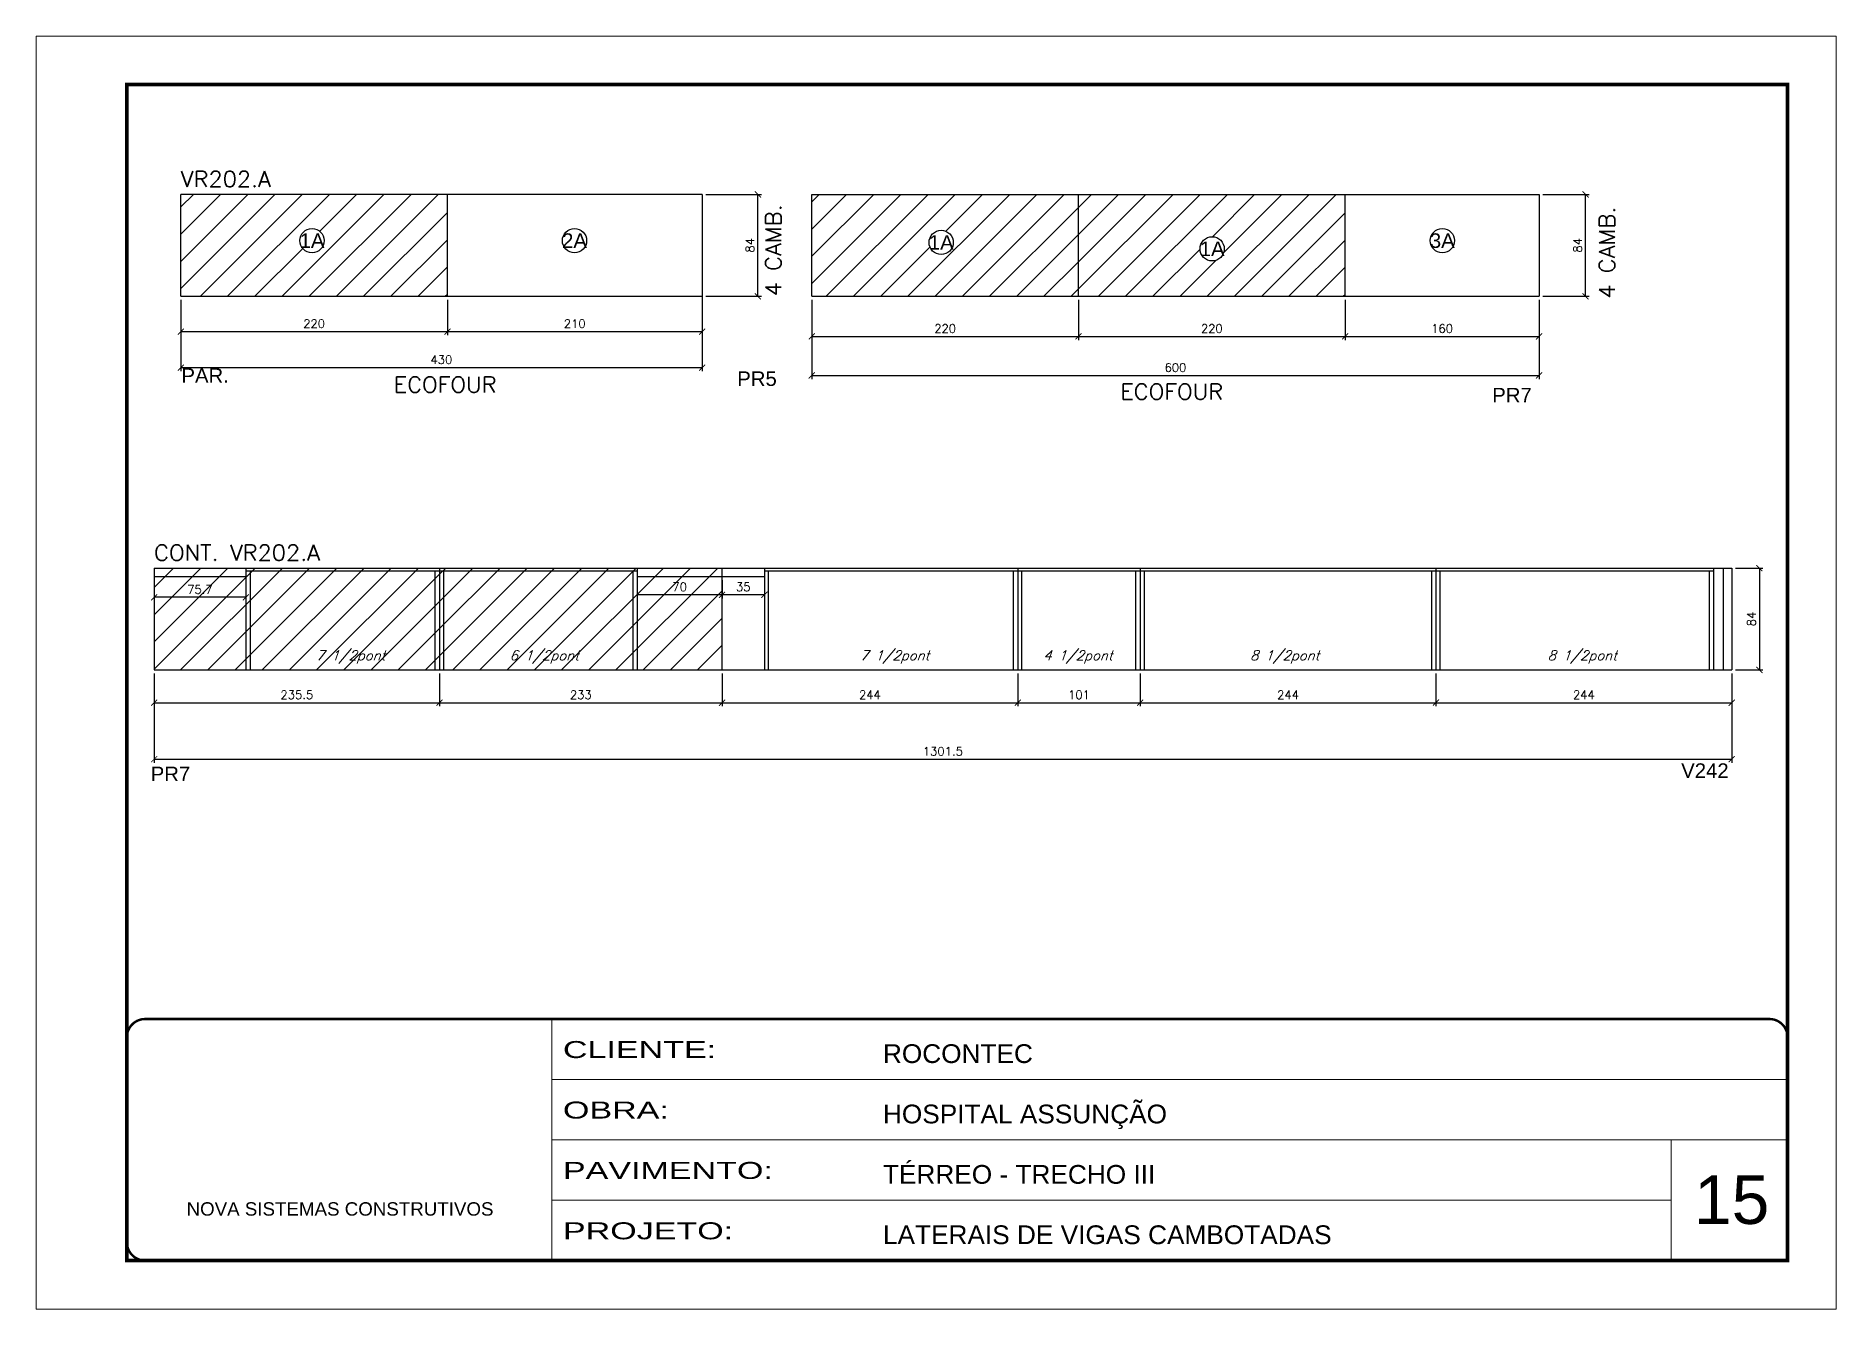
# Model space of a CAD drawing. Extents: x 2582 to 128055, y -26396 to 2611.
# Drawn here: x 5765 to 7250, y -2276 to -1226 of the extents above; entities that cross this region are included whole.
import ezdxf
from ezdxf.enums import TextEntityAlignment as Align

# ---------------------------------------------------------------- set-up
doc = ezdxf.new("R2010")
doc.units = 0
doc.header["$PDMODE"] = 35
doc.linetypes.add('CONTINUO', pattern=[0])
doc.linetypes.add('DASHED', pattern=[0.75, 0.5, -0.25])
for name, color, linetype in [('5', 5, 'Continuous'), ('COTA', 241, 'Continuous'), ('Painéis', 200, 'Continuous'), ('Romaneio', 10, 'Continuous'), ('SARR_2.2x7', 40, 'Continuous'), ('SARR_3.5x7', 81, 'Continuous'), ('texto', 7, 'Continuous')]:
    doc.layers.add(name, color=color, linetype=linetype)
for name, color, linetype, lineweight in [('CARIMBO', 255, 'Continuous', 9), ('Folhas', 255, 'Continuous', 9), ('Hachura', 251, 'Continuous', 9), ('SARRAFO DE PRESSAO', 251, 'DASHED', 9), ('Texto Seção', 7, 'Continuous', 15)]:
    doc.layers.add(name, color=color, linetype=linetype, lineweight=lineweight)
doc.styles.add('ARIAL', font='arial.ttf')
doc.styles.add('REGUA-120', font='ROMANS.shx', dxfattribs={"height": 15})
doc.styles.add('Romans', font='romans.shx')
doc.styles.get("Standard").update_dxf_attribs({"font": 'arial.ttf'})
doc.styles.add('Tecnologia', font='')
doc.styles.get('Tecnologia').set_extended_font_data('Forgotten Futurist')
doc.dimstyles.new('Cota Paínel', dxfattribs={"dimtxt": 7, "dimasz": 5, "dimexe": 3, "dimexo": 3, "dimgap": 3, "dimtad": 1, "dimdec": 1, "dimzin": 12, "dimdsep": 46, "dimtxsty": 'Romans', "dimblk": 'ARCHTICK', "dimcen": 0, "dimclrd": 4, "dimclre": 4, "dimclrt": 1, "dimadec": 1, "dimazin": 3, "dimtfac": 1, "dimtdec": 1, "dimtmove": 0, "dimatfit": 3, "dimldrblk": 'OBLIQUE', "dimfxl": 1, "dimtolj": 1, "dimtzin": 12, "dimarcsym": 0})

msp = doc.modelspace()

# ---------------------------------------------------------------- texts
at = {"layer": '5', "linetype": 'Continuous'}
for s, p in [('PAR.', (5885.12, -1511.91)), ('PR5', (6343.68, -1514.55)), ('PR7', (6966.54, -1528.11)), ('V242', (7122.41, -1837.85)), ('PR7', (5859.76, -1840.53))]:
    msp.add_text(s, height=12, rotation=359.99996, dxfattribs=at).set_placement(p)
at = {"layer": 'CARIMBO', "style": 'ARIAL'}
msp.add_text('15', height=40, dxfattribs=at).set_placement((7132.99, -2205.76))
at = {"layer": 'Romaneio', "color": 255, "linetype": 'ByBlock', "style": 'ARIAL'}
for s, p in [('1A', (5992.86, -1394.69)), ('2A', (6209.4, -1394.69)), ('1A', (6511.93, -1396.18)), ('1A', (6735.47, -1401.45)), ('3A', (6925.32, -1394.69))]:
    msp.add_text(s, height=12, dxfattribs=at).set_placement(p, align=Align.MIDDLE_CENTER)
at = {"layer": 'texto', "color": 2, "char_height": 8, "attachment_point": 5, "style": 'Romans'}
for s, insert, width in [('{\\Q19;\\C256;7 1/2pont}', (6024.77, -1738.1), 63.9191), ('{\\Q19;\\C256;6 1/2pont}', (6184.44, -1738.1), 63.9191), ('{\\Q19;\\C256;7 1/2pont}', (6473.56, -1738.1), 63.9191), ('{\\Q19;\\C256;4 1/2pont}', (6624.76, -1738.1), 84.9191), ('{\\Q19;\\C256;8 1/2pont}', (6795.35, -1738.1), 63.9191), ('{\\Q19;\\C256;8 1/2pont}', (7040.82, -1738.1), 63.9191)]:
    msp.add_mtext(s, dxfattribs=dict(at, insert=insert, width=width))
at = {"layer": 'Texto Seção', "style": 'REGUA-120', "width": 1.05}
for s, p in [('VR202.A', (5884.62, -1350.42)), ('ECOFOUR', (6060.27, -1519.91)), ('ECOFOUR', (6659.72, -1525.74)), ('CONT. VR202.A', (5862.58, -1658.61))]:
    msp.add_text(s, height=13, dxfattribs=at).set_placement(p)
for p in [(6380, -1440.71), (7067.68, -1442.62)]:
    msp.add_text('4 CAMB.', height=13, rotation=90, dxfattribs=at).set_placement(p)

# ---------------------------------------------------------------- blocks, each defined once
blk = doc.blocks.new('9999999999')
at = {"color": 30, "linetype": 'CONTINUO'}
for p, q in [((98564.6, 34230.2), (98564.6, 34429.4)), ((98564.6, 34379.6), (99584, 34379.6)), ((98564.6, 34329.8), (99488, 34329.8)), ((99584, 34329.8), (99488, 34329.8)), ((99488, 34329.8), (99488, 34230.2)), ((98564.6, 34280), (99488, 34280))]:
    blk.add_line(p, q, dxfattribs=at)
at = {"color": 30, "linetype": 'CONTINUO', "const_width": 2}
blk.add_lwpolyline([(99584, 34230.2), (99584, 34414.4, 0.414214), (99569, 34429.4), (98229, 34429.4, 0.414214), (98214, 34414.4), (98214, 34245.2, 0.414214), (98229, 34230.2), (99584, 34230.2)], format="xyb", dxfattribs=at)
at = {"layer": 'Folhas'}
blk.add_lwpolyline([(98139, 34190.2), (99624, 34190.2), (99624, 35240.2), (98139, 35240.2)], close=True, dxfattribs=at)
at = {"layer": 'Folhas', "color": 30, "const_width": 3}
blk.add_lwpolyline([(98214, 34230.2), (99584, 34230.2), (99584, 35200.2), (98214, 35200.2)], close=True, dxfattribs=at)
at = {"color": 7, "linetype": 'Continuous', "ltscale": 5, "style": 'ARIAL'}
for s, height, p in [('ROCONTEC', 15.48, (98837.7, 34393.1)), ('HOSPITAL ASSUNÇÃO', 15.483, (98837.7, 34343.3)), ('TÉRREO - TRECHO III', 15.483, (98837.7, 34293.5)), ('NOVA SISTEMAS CONSTRUTIVOS', 11.059, (98263.2, 34267.2)), ('LATERAIS DE VIGAS CAMBOTADAS', 15.483, (98837.7, 34243.7))]:
    blk.add_text(s, height=height, dxfattribs=at).set_placement(p)
at = {"layer": 'Folhas', "color": 7, "style": 'Tecnologia', "width": 1.5}
for s, p in [('CLIENTE:', (98573.7, 34397.2)), ('OBRA:', (98573.7, 34347.3)), ('PAVIMENTO:', (98573.7, 34297.5)), ('PROJETO:', (98573.7, 34247.7))]:
    blk.add_text(s, height=14, dxfattribs=at).set_placement(p)
blk = doc.blocks.new('_ArchTick')
at = {"color": 0, "linetype": 'ByBlock', "const_width": 0.15}
blk.add_lwpolyline([(-0.5, -0.5), (0.5, 0.5)], dxfattribs=at)
blk = doc.blocks.new('*D146')
at = {"layer": 'COTA', "color": 4, "lineweight": -2, "transparency": 16777216}
for p, q in [((6314.7, -1359.6), (6314.7, -1502.4)), ((5884.6, -1443.6), (5884.6, -1502.4)), ((5884.6, -1499.4), (6314.7, -1499.4))]:
    blk.add_line(p, q, dxfattribs=at)
at = {"layer": 'Defpoints', "color": 0, "transparency": 16777216}
for p in [(6314.7, -1356.6), (5884.6, -1440.6), (6314.7, -1499.4)]:
    blk.add_point(p, dxfattribs=at)
at = {"layer": 'COTA', "color": 4, "lineweight": -2, "transparency": 16777216, "xscale": 5, "yscale": 5, "zscale": 5, "rotation": 180}
blk.add_blockref('_ArchTick', (5884.6, -1499.4), dxfattribs=at)
at = {"layer": 'COTA', "color": 4, "lineweight": -2, "transparency": 16777216, "xscale": 5, "yscale": 5, "zscale": 5}
blk.add_blockref('_ArchTick', (6314.7, -1499.4), dxfattribs=at)
at = {"layer": 'COTA', "color": 1, "transparency": 16777216, "insert": (6099.6, -1492.9), "char_height": 7, "attachment_point": 5, "style": 'Romans'}
blk.add_mtext('\\A1;430', dxfattribs=at)
blk = doc.blocks.new('_Oblique')
at = {"color": 0, "linetype": 'ByBlock', "lineweight": -2}
blk.add_line((-0.5, -0.5), (0.5, 0.5), dxfattribs=at)
blk = doc.blocks.new('*D147')
at = {"layer": 'COTA', "color": 4, "lineweight": -2, "transparency": 16777216}
for p, q in [((7008.2, -1356.6), (7046.5, -1356.6)), ((7043.5, -1440.6), (7043.5, -1356.6)), ((7008.2, -1440.6), (7046.5, -1440.6))]:
    blk.add_line(p, q, dxfattribs=at)
at = {"layer": 'Defpoints', "color": 0, "transparency": 16777216}
for p in [(7005.2, -1356.6), (7043.5, -1356.6), (7005.2, -1440.6)]:
    blk.add_point(p, dxfattribs=at)
at = {"layer": 'COTA', "color": 4, "lineweight": -2, "transparency": 16777216, "xscale": 5, "yscale": 5, "zscale": 5}
for p, rotation in [((7043.5, -1356.6), 90), ((7043.5, -1440.6), 270)]:
    blk.add_blockref('_ArchTick', p, dxfattribs=dict(at, rotation=rotation))
at = {"layer": 'COTA', "color": 1, "transparency": 16777216, "insert": (7037, -1398.6), "char_height": 7, "attachment_point": 5, "rotation": 90, "style": 'Romans'}
blk.add_mtext('\\A1;84', dxfattribs=at)
blk = doc.blocks.new('*D148')
at = {"layer": 'COTA', "color": 4, "lineweight": -2, "transparency": 16777216}
for p, q in [((6405.2, -1443.6), (6405.2, -1476.7)), ((6625.2, -1443.6), (6625.2, -1476.7)), ((6405.2, -1473.7), (6625.2, -1473.7))]:
    blk.add_line(p, q, dxfattribs=at)
at = {"layer": 'Defpoints', "color": 0, "transparency": 16777216}
for p in [(6405.2, -1440.6), (6625.2, -1440.6), (6625.2, -1473.7)]:
    blk.add_point(p, dxfattribs=at)
at = {"layer": 'COTA', "color": 4, "lineweight": -2, "transparency": 16777216, "xscale": 5, "yscale": 5, "zscale": 5, "rotation": 180}
blk.add_blockref('_ArchTick', (6405.2, -1473.7), dxfattribs=at)
at = {"layer": 'COTA', "color": 4, "lineweight": -2, "transparency": 16777216, "xscale": 5, "yscale": 5, "zscale": 5}
blk.add_blockref('_ArchTick', (6625.2, -1473.7), dxfattribs=at)
at = {"layer": 'COTA', "color": 1, "transparency": 16777216, "insert": (6515.2, -1467.2), "char_height": 7, "attachment_point": 5, "style": 'Romans'}
blk.add_mtext('\\A1;220', dxfattribs=at)
blk = doc.blocks.new('*D149')
at = {"layer": 'COTA', "color": 4, "lineweight": -2, "transparency": 16777216}
for p, q in [((6845.2, -1443.6), (6845.2, -1476.7)), ((7005.2, -1443.6), (7005.2, -1476.7)), ((6845.2, -1473.7), (7005.2, -1473.7))]:
    blk.add_line(p, q, dxfattribs=at)
at = {"layer": 'Defpoints', "color": 0, "transparency": 16777216}
for p in [(6845.2, -1440.6), (7005.2, -1440.6), (7005.2, -1473.7)]:
    blk.add_point(p, dxfattribs=at)
at = {"layer": 'COTA', "color": 4, "lineweight": -2, "transparency": 16777216, "xscale": 5, "yscale": 5, "zscale": 5, "rotation": 180}
blk.add_blockref('_ArchTick', (6845.2, -1473.7), dxfattribs=at)
at = {"layer": 'COTA', "color": 4, "lineweight": -2, "transparency": 16777216, "xscale": 5, "yscale": 5, "zscale": 5}
blk.add_blockref('_ArchTick', (7005.2, -1473.7), dxfattribs=at)
at = {"layer": 'COTA', "color": 1, "transparency": 16777216, "insert": (6925.2, -1467.2), "char_height": 7, "attachment_point": 5, "style": 'Romans'}
blk.add_mtext('\\A1;160', dxfattribs=at)
blk = doc.blocks.new('*D150')
at = {"layer": 'COTA', "color": 4, "lineweight": -2, "transparency": 16777216}
for p, q in [((6625.2, -1443.6), (6625.2, -1476.7)), ((6845.2, -1443.6), (6845.2, -1476.7)), ((6625.2, -1473.7), (6845.2, -1473.7))]:
    blk.add_line(p, q, dxfattribs=at)
at = {"layer": 'Defpoints', "color": 0, "transparency": 16777216}
for p in [(6625.2, -1440.6), (6845.2, -1440.6), (6845.2, -1473.7)]:
    blk.add_point(p, dxfattribs=at)
at = {"layer": 'COTA', "color": 4, "lineweight": -2, "transparency": 16777216, "xscale": 5, "yscale": 5, "zscale": 5, "rotation": 180}
blk.add_blockref('_ArchTick', (6625.2, -1473.7), dxfattribs=at)
at = {"layer": 'COTA', "color": 4, "lineweight": -2, "transparency": 16777216, "xscale": 5, "yscale": 5, "zscale": 5}
blk.add_blockref('_ArchTick', (6845.2, -1473.7), dxfattribs=at)
at = {"layer": 'COTA', "color": 1, "transparency": 16777216, "insert": (6735.2, -1467.2), "char_height": 7, "attachment_point": 5, "style": 'Romans'}
blk.add_mtext('\\A1;220', dxfattribs=at)
blk = doc.blocks.new('*D151')
at = {"layer": 'COTA', "color": 4, "lineweight": -2, "transparency": 16777216}
for p, q in [((6405.2, -1443.6), (6405.2, -1508.9)), ((7005.2, -1443.6), (7005.2, -1508.9)), ((6405.2, -1505.9), (7005.2, -1505.9))]:
    blk.add_line(p, q, dxfattribs=at)
at = {"layer": 'Defpoints', "color": 0, "transparency": 16777216}
for p in [(6405.2, -1440.6), (7005.2, -1440.6), (7005.2, -1505.9)]:
    blk.add_point(p, dxfattribs=at)
at = {"layer": 'COTA', "color": 4, "lineweight": -2, "transparency": 16777216, "xscale": 5, "yscale": 5, "zscale": 5, "rotation": 180}
blk.add_blockref('_ArchTick', (6405.2, -1505.9), dxfattribs=at)
at = {"layer": 'COTA', "color": 4, "lineweight": -2, "transparency": 16777216, "xscale": 5, "yscale": 5, "zscale": 5}
blk.add_blockref('_ArchTick', (7005.2, -1505.9), dxfattribs=at)
at = {"layer": 'COTA', "color": 1, "transparency": 16777216, "insert": (6705.2, -1499.4), "char_height": 7, "attachment_point": 5, "style": 'Romans'}
blk.add_mtext('\\A1;600', dxfattribs=at)
blk = doc.blocks.new('*D152')
at = {"layer": 'COTA', "color": 4, "lineweight": -2, "transparency": 16777216}
for p, q in [((6317.7, -1356.6), (6363.7, -1356.6)), ((6360.7, -1440.6), (6360.7, -1356.6)), ((6317.7, -1440.6), (6363.7, -1440.6))]:
    blk.add_line(p, q, dxfattribs=at)
at = {"layer": 'Defpoints', "color": 0, "transparency": 16777216}
for p in [(6314.7, -1356.6), (6360.7, -1356.6), (6314.7, -1440.6)]:
    blk.add_point(p, dxfattribs=at)
at = {"layer": 'COTA', "color": 4, "lineweight": -2, "transparency": 16777216, "xscale": 5, "yscale": 5, "zscale": 5}
for p, rotation in [((6360.7, -1356.6), 90), ((6360.7, -1440.6), 270)]:
    blk.add_blockref('_ArchTick', p, dxfattribs=dict(at, rotation=rotation))
at = {"layer": 'COTA', "color": 1, "transparency": 16777216, "insert": (6354.2, -1398.6), "char_height": 7, "attachment_point": 5, "rotation": 90, "style": 'Romans'}
blk.add_mtext('\\A1;84', dxfattribs=at)
blk = doc.blocks.new('*D153')
at = {"layer": 'COTA', "color": 4, "lineweight": -2, "transparency": 16777216}
for p, q in [((5884.6, -1443.6), (5884.6, -1472.7)), ((6104.6, -1443.6), (6104.6, -1472.7)), ((5884.6, -1469.7), (6104.6, -1469.7))]:
    blk.add_line(p, q, dxfattribs=at)
at = {"layer": 'Defpoints', "color": 0, "transparency": 16777216}
for p in [(5884.6, -1440.6), (6104.6, -1440.6), (6104.6, -1469.7)]:
    blk.add_point(p, dxfattribs=at)
at = {"layer": 'COTA', "color": 4, "lineweight": -2, "transparency": 16777216, "xscale": 5, "yscale": 5, "zscale": 5, "rotation": 180}
blk.add_blockref('_ArchTick', (5884.6, -1469.7), dxfattribs=at)
at = {"layer": 'COTA', "color": 4, "lineweight": -2, "transparency": 16777216, "xscale": 5, "yscale": 5, "zscale": 5}
blk.add_blockref('_ArchTick', (6104.6, -1469.7), dxfattribs=at)
at = {"layer": 'COTA', "color": 1, "transparency": 16777216, "insert": (5994.6, -1463.2), "char_height": 7, "attachment_point": 5, "style": 'Romans'}
blk.add_mtext('\\A1;220', dxfattribs=at)
blk = doc.blocks.new('*D154')
at = {"layer": 'COTA', "color": 4, "lineweight": -2, "transparency": 16777216}
for p, q in [((6104.6, -1443.6), (6104.6, -1472.7)), ((6314.7, -1443.6), (6314.7, -1472.7)), ((6104.6, -1469.7), (6314.7, -1469.7))]:
    blk.add_line(p, q, dxfattribs=at)
at = {"layer": 'Defpoints', "color": 0, "transparency": 16777216}
for p in [(6104.6, -1440.6), (6314.7, -1440.6), (6314.7, -1469.7)]:
    blk.add_point(p, dxfattribs=at)
at = {"layer": 'COTA', "color": 4, "lineweight": -2, "transparency": 16777216, "xscale": 5, "yscale": 5, "zscale": 5, "rotation": 180}
blk.add_blockref('_ArchTick', (6104.6, -1469.7), dxfattribs=at)
at = {"layer": 'COTA', "color": 4, "lineweight": -2, "transparency": 16777216, "xscale": 5, "yscale": 5, "zscale": 5}
blk.add_blockref('_ArchTick', (6314.7, -1469.7), dxfattribs=at)
at = {"layer": 'COTA', "color": 1, "transparency": 16777216, "insert": (6209.6, -1463.2), "char_height": 7, "attachment_point": 5, "style": 'Romans'}
blk.add_mtext('\\A1;210', dxfattribs=at)
blk = doc.blocks.new('*D165')
at = {"layer": 'COTA', "color": 4, "lineweight": -2, "transparency": 16777216}
for p, q in [((5862.6, -1751.8), (5862.6, -1825.4)), ((7164.1, -1751.8), (7164.1, -1825.4)), ((5862.6, -1822.4), (7164.1, -1822.4))]:
    blk.add_line(p, q, dxfattribs=at)
at = {"layer": 'Defpoints', "color": 0, "transparency": 16777216}
for p in [(5862.6, -1748.8), (7164.1, -1748.8), (7164.1, -1822.4)]:
    blk.add_point(p, dxfattribs=at)
at = {"layer": 'COTA', "color": 4, "lineweight": -2, "transparency": 16777216, "xscale": 5, "yscale": 5, "zscale": 5, "rotation": 180}
blk.add_blockref('_ArchTick', (5862.6, -1822.4), dxfattribs=at)
at = {"layer": 'COTA', "color": 4, "lineweight": -2, "transparency": 16777216, "xscale": 5, "yscale": 5, "zscale": 5}
blk.add_blockref('_ArchTick', (7164.1, -1822.4), dxfattribs=at)
at = {"layer": 'COTA', "color": 1, "transparency": 16777216, "insert": (6513.3, -1815.9), "char_height": 7, "attachment_point": 5, "style": 'Romans'}
blk.add_mtext('\\A1;1301.5', dxfattribs=at)
blk = doc.blocks.new('*D166')
at = {"layer": 'COTA', "color": 4, "lineweight": -2, "transparency": 16777216}
for p, q in [((7167.1, -1664.8), (7189.9, -1664.8)), ((7186.9, -1664.8), (7186.9, -1748.8)), ((7167.1, -1748.8), (7189.9, -1748.8))]:
    blk.add_line(p, q, dxfattribs=at)
at = {"layer": 'Defpoints', "color": 0, "transparency": 16777216}
for p in [(7164.1, -1664.8), (7164.1, -1748.8), (7186.9, -1748.8)]:
    blk.add_point(p, dxfattribs=at)
at = {"layer": 'COTA', "color": 4, "lineweight": -2, "transparency": 16777216, "xscale": 5, "yscale": 5, "zscale": 5}
for p, rotation in [((7186.9, -1664.8), 90), ((7186.9, -1748.8), 270)]:
    blk.add_blockref('_ArchTick', p, dxfattribs=dict(at, rotation=rotation))
at = {"layer": 'COTA', "color": 1, "transparency": 16777216, "insert": (7180.4, -1706.8), "char_height": 7, "attachment_point": 5, "rotation": 90, "style": 'Romans'}
blk.add_mtext('\\A1;84', dxfattribs=at)
blk = doc.blocks.new('*D167')
at = {"layer": 'COTA', "color": 4, "lineweight": -2, "transparency": 16777216}
for p, q in [((5862.6, -1751.8), (5862.6, -1778.8)), ((6098.1, -1751.8), (6098.1, -1778.8)), ((5862.6, -1775.8), (6098.1, -1775.8))]:
    blk.add_line(p, q, dxfattribs=at)
at = {"layer": 'Defpoints', "color": 0, "transparency": 16777216}
for p in [(5862.6, -1748.8), (6098.1, -1748.8), (6098.1, -1775.8)]:
    blk.add_point(p, dxfattribs=at)
at = {"layer": 'COTA', "color": 4, "lineweight": -2, "transparency": 16777216, "xscale": 5, "yscale": 5, "zscale": 5, "rotation": 180}
blk.add_blockref('_ArchTick', (5862.6, -1775.8), dxfattribs=at)
at = {"layer": 'COTA', "color": 4, "lineweight": -2, "transparency": 16777216, "xscale": 5, "yscale": 5, "zscale": 5}
blk.add_blockref('_ArchTick', (6098.1, -1775.8), dxfattribs=at)
at = {"layer": 'COTA', "color": 1, "transparency": 16777216, "insert": (5980.3, -1769.3), "char_height": 7, "attachment_point": 5, "style": 'Romans'}
blk.add_mtext('\\A1;235.5', dxfattribs=at)
blk = doc.blocks.new('*D168')
at = {"layer": 'COTA', "color": 4, "lineweight": -2, "transparency": 16777216}
for p, q in [((6098.1, -1751.8), (6098.1, -1778.8)), ((6331.1, -1751.8), (6331.1, -1778.8)), ((6098.1, -1775.8), (6331.1, -1775.8))]:
    blk.add_line(p, q, dxfattribs=at)
at = {"layer": 'Defpoints', "color": 0, "transparency": 16777216}
for p in [(6098.1, -1748.8), (6331.1, -1748.8), (6331.1, -1775.8)]:
    blk.add_point(p, dxfattribs=at)
at = {"layer": 'COTA', "color": 4, "lineweight": -2, "transparency": 16777216, "xscale": 5, "yscale": 5, "zscale": 5, "rotation": 180}
blk.add_blockref('_ArchTick', (6098.1, -1775.8), dxfattribs=at)
at = {"layer": 'COTA', "color": 4, "lineweight": -2, "transparency": 16777216, "xscale": 5, "yscale": 5, "zscale": 5}
blk.add_blockref('_ArchTick', (6331.1, -1775.8), dxfattribs=at)
at = {"layer": 'COTA', "color": 1, "transparency": 16777216, "insert": (6214.6, -1769.3), "char_height": 7, "attachment_point": 5, "style": 'Romans'}
blk.add_mtext('\\A1;233', dxfattribs=at)
blk = doc.blocks.new('*D169')
at = {"layer": 'COTA', "color": 4, "lineweight": -2, "transparency": 16777216}
for p, q in [((6331.1, -1751.8), (6331.1, -1778.8)), ((6575.1, -1751.8), (6575.1, -1778.8)), ((6331.1, -1775.8), (6575.1, -1775.8))]:
    blk.add_line(p, q, dxfattribs=at)
at = {"layer": 'Defpoints', "color": 0, "transparency": 16777216}
for p in [(6331.1, -1748.8), (6575.1, -1748.8), (6575.1, -1775.8)]:
    blk.add_point(p, dxfattribs=at)
at = {"layer": 'COTA', "color": 4, "lineweight": -2, "transparency": 16777216, "xscale": 5, "yscale": 5, "zscale": 5, "rotation": 180}
blk.add_blockref('_ArchTick', (6331.1, -1775.8), dxfattribs=at)
at = {"layer": 'COTA', "color": 4, "lineweight": -2, "transparency": 16777216, "xscale": 5, "yscale": 5, "zscale": 5}
blk.add_blockref('_ArchTick', (6575.1, -1775.8), dxfattribs=at)
at = {"layer": 'COTA', "color": 1, "transparency": 16777216, "insert": (6453.1, -1769.3), "char_height": 7, "attachment_point": 5, "style": 'Romans'}
blk.add_mtext('\\A1;244', dxfattribs=at)
blk = doc.blocks.new('*D170')
at = {"layer": 'COTA', "color": 4, "lineweight": -2, "transparency": 16777216}
for p, q in [((6575.1, -1751.8), (6575.1, -1778.8)), ((6676.1, -1751.8), (6676.1, -1778.8)), ((6575.1, -1775.8), (6676.1, -1775.8))]:
    blk.add_line(p, q, dxfattribs=at)
at = {"layer": 'Defpoints', "color": 0, "transparency": 16777216}
for p in [(6575.1, -1748.8), (6676.1, -1748.8), (6676.1, -1775.8)]:
    blk.add_point(p, dxfattribs=at)
at = {"layer": 'COTA', "color": 4, "lineweight": -2, "transparency": 16777216, "xscale": 5, "yscale": 5, "zscale": 5, "rotation": 180}
blk.add_blockref('_ArchTick', (6575.1, -1775.8), dxfattribs=at)
at = {"layer": 'COTA', "color": 4, "lineweight": -2, "transparency": 16777216, "xscale": 5, "yscale": 5, "zscale": 5}
blk.add_blockref('_ArchTick', (6676.1, -1775.8), dxfattribs=at)
at = {"layer": 'COTA', "color": 1, "transparency": 16777216, "insert": (6625.6, -1769.3), "char_height": 7, "attachment_point": 5, "style": 'Romans'}
blk.add_mtext('\\A1;101', dxfattribs=at)
blk = doc.blocks.new('*D171')
at = {"layer": 'COTA', "color": 4, "lineweight": -2, "transparency": 16777216}
for p, q in [((6676.1, -1751.8), (6676.1, -1778.8)), ((6920.1, -1751.8), (6920.1, -1778.8)), ((6676.1, -1775.8), (6920.1, -1775.8))]:
    blk.add_line(p, q, dxfattribs=at)
at = {"layer": 'Defpoints', "color": 0, "transparency": 16777216}
for p in [(6676.1, -1748.8), (6920.1, -1748.8), (6920.1, -1775.8)]:
    blk.add_point(p, dxfattribs=at)
at = {"layer": 'COTA', "color": 4, "lineweight": -2, "transparency": 16777216, "xscale": 5, "yscale": 5, "zscale": 5, "rotation": 180}
blk.add_blockref('_ArchTick', (6676.1, -1775.8), dxfattribs=at)
at = {"layer": 'COTA', "color": 4, "lineweight": -2, "transparency": 16777216, "xscale": 5, "yscale": 5, "zscale": 5}
blk.add_blockref('_ArchTick', (6920.1, -1775.8), dxfattribs=at)
at = {"layer": 'COTA', "color": 1, "transparency": 16777216, "insert": (6798.1, -1769.3), "char_height": 7, "attachment_point": 5, "style": 'Romans'}
blk.add_mtext('\\A1;244', dxfattribs=at)
blk = doc.blocks.new('*D172')
at = {"layer": 'COTA', "color": 4, "lineweight": -2, "transparency": 16777216}
for p, q in [((6920.1, -1751.8), (6920.1, -1778.8)), ((7164.1, -1751.8), (7164.1, -1778.8)), ((6920.1, -1775.8), (7164.1, -1775.8))]:
    blk.add_line(p, q, dxfattribs=at)
at = {"layer": 'Defpoints', "color": 0, "transparency": 16777216}
for p in [(6920.1, -1748.8), (7164.1, -1748.8), (7164.1, -1775.8)]:
    blk.add_point(p, dxfattribs=at)
at = {"layer": 'COTA', "color": 4, "lineweight": -2, "transparency": 16777216, "xscale": 5, "yscale": 5, "zscale": 5, "rotation": 180}
blk.add_blockref('_ArchTick', (6920.1, -1775.8), dxfattribs=at)
at = {"layer": 'COTA', "color": 4, "lineweight": -2, "transparency": 16777216, "xscale": 5, "yscale": 5, "zscale": 5}
blk.add_blockref('_ArchTick', (7164.1, -1775.8), dxfattribs=at)
at = {"layer": 'COTA', "color": 1, "transparency": 16777216, "insert": (7042.1, -1769.3), "char_height": 7, "attachment_point": 5, "style": 'Romans'}
blk.add_mtext('\\A1;244', dxfattribs=at)
blk = doc.blocks.new('*D235')
at = {"layer": 'COTA', "color": 4, "lineweight": -2, "transparency": 16777216}
for p, q in [((5862.6, -1674.8), (5862.6, -1691.9)), ((5938.3, -1674.8), (5938.3, -1691.9)), ((5938.3, -1688.9), (5862.6, -1688.9))]:
    blk.add_line(p, q, dxfattribs=at)
at = {"layer": 'Defpoints', "color": 0, "transparency": 16777216}
for p in [(5862.6, -1671.8), (5938.3, -1671.8), (5862.6, -1688.9)]:
    blk.add_point(p, dxfattribs=at)
at = {"layer": 'COTA', "color": 4, "lineweight": -2, "transparency": 16777216, "xscale": 5, "yscale": 5, "zscale": 5, "rotation": 180}
blk.add_blockref('_ArchTick', (5862.6, -1688.9), dxfattribs=at)
at = {"layer": 'COTA', "color": 4, "lineweight": -2, "transparency": 16777216, "xscale": 5, "yscale": 5, "zscale": 5}
blk.add_blockref('_ArchTick', (5938.3, -1688.9), dxfattribs=at)
at = {"layer": 'COTA', "color": 1, "transparency": 16777216, "insert": (5900.4, -1682.4), "char_height": 7, "attachment_point": 5, "style": 'Romans'}
blk.add_mtext('\\A1;75.7', dxfattribs=at)
blk = doc.blocks.new('*D236')
at = {"layer": 'COTA', "color": 4, "lineweight": -2, "transparency": 16777216}
for p, q in [((6261.1, -1674.8), (6261.1, -1689.8)), ((6331.1, -1674.8), (6331.1, -1689.8)), ((6331.1, -1686.8), (6261.1, -1686.8))]:
    blk.add_line(p, q, dxfattribs=at)
at = {"layer": 'Defpoints', "color": 0, "transparency": 16777216}
for p in [(6261.1, -1671.8), (6331.1, -1671.8), (6261.1, -1686.8)]:
    blk.add_point(p, dxfattribs=at)
at = {"layer": 'COTA', "color": 4, "lineweight": -2, "transparency": 16777216, "xscale": 5, "yscale": 5, "zscale": 5, "rotation": 180}
blk.add_blockref('_ArchTick', (6261.1, -1686.8), dxfattribs=at)
at = {"layer": 'COTA', "color": 4, "lineweight": -2, "transparency": 16777216, "xscale": 5, "yscale": 5, "zscale": 5}
blk.add_blockref('_ArchTick', (6331.1, -1686.8), dxfattribs=at)
at = {"layer": 'COTA', "color": 1, "transparency": 16777216, "insert": (6296.1, -1680.3), "char_height": 7, "attachment_point": 5, "style": 'Romans'}
blk.add_mtext('\\A1;70', dxfattribs=at)
blk = doc.blocks.new('*D237')
at = {"layer": 'COTA', "color": 4, "lineweight": -2, "transparency": 16777216}
for p, q in [((6331.1, -1674.8), (6331.1, -1689.8)), ((6366.1, -1674.8), (6366.1, -1689.8)), ((6366.1, -1686.8), (6331.1, -1686.8))]:
    blk.add_line(p, q, dxfattribs=at)
at = {"layer": 'Defpoints', "color": 0, "transparency": 16777216}
for p in [(6331.1, -1671.8), (6366.1, -1671.8), (6331.1, -1686.8)]:
    blk.add_point(p, dxfattribs=at)
at = {"layer": 'COTA', "color": 4, "lineweight": -2, "transparency": 16777216, "xscale": 5, "yscale": 5, "zscale": 5, "rotation": 180}
blk.add_blockref('_ArchTick', (6331.1, -1686.8), dxfattribs=at)
at = {"layer": 'COTA', "color": 4, "lineweight": -2, "transparency": 16777216, "xscale": 5, "yscale": 5, "zscale": 5}
blk.add_blockref('_ArchTick', (6366.1, -1686.8), dxfattribs=at)
at = {"layer": 'COTA', "color": 1, "transparency": 16777216, "insert": (6348.6, -1680.3), "char_height": 7, "attachment_point": 5, "style": 'Romans'}
blk.add_mtext('\\A1;35', dxfattribs=at)

# ---------------------------------------------------------------- dimensions: what is measured, and where the dimension line sits
at = {"layer": 'COTA'}
dim = msp.add_linear_dim(base=(6314.66, -1499.36), p1=(5884.62, -1440.61), p2=(6314.66, -1356.61), dimstyle='Cota Paínel', dxfattribs=at)
dim.commit()
dim.dimension.update_dxf_attribs({"geometry": '*D146', "text_midpoint": (6099.64, -1499.36), "dimtype": 160})
for base, p1, p2, picture, middle in [((6360.71, -1356.61), (6314.66, -1440.61), (6314.66, -1356.61), '*D152', (6354.21, -1398.61)), ((7043.52, -1356.61), (7005.2, -1440.61), (7005.2, -1356.61), '*D147', (7037.02, -1398.61)), ((7186.94, -1748.8), (7164.08, -1664.8), (7164.08, -1748.8), '*D166', (7180.44, -1706.8))]:
    dim = msp.add_linear_dim(base=base, p1=p1, p2=p2, angle=90, dimstyle='Cota Paínel', dxfattribs=at)
    dim.commit()
    dim.dimension.update_dxf_attribs({"geometry": picture, "text_midpoint": middle})
for base, p1, p2, picture, middle in [((6104.62, -1469.72), (5884.62, -1440.61), (6104.62, -1440.61), '*D153', (5994.62, -1463.22)), ((6625.2, -1473.74), (6405.2, -1440.61), (6625.2, -1440.61), '*D148', (6515.2, -1467.24)), ((7005.2, -1505.86), (6405.2, -1440.61), (7005.2, -1440.61), '*D151', (6705.2, -1499.36)), ((6845.2, -1473.74), (6625.2, -1440.61), (6845.2, -1440.61), '*D150', (6735.2, -1467.24)), ((7005.2, -1473.74), (6845.2, -1440.61), (7005.2, -1440.61), '*D149', (6925.2, -1467.24)), ((5862.58, -1688.86), (5938.28, -1671.8), (5862.58, -1671.8), '*D235', (5900.43, -1682.36)), ((6261.08, -1686.79), (6331.08, -1671.8), (6261.08, -1671.8), '*D236', (6296.08, -1680.29)), ((6331.08, -1686.79), (6366.08, -1671.8), (6331.08, -1671.8), '*D237', (6348.58, -1680.29)), ((7164.08, -1822.42), (5862.58, -1748.8), (7164.08, -1748.8), '*D165', (6513.33, -1815.92)), ((6098.08, -1775.81), (5862.58, -1748.8), (6098.08, -1748.8), '*D167', (5980.33, -1769.31))]:
    dim = msp.add_linear_dim(base=base, p1=p1, p2=p2, dimstyle='Cota Paínel', dxfattribs=at)
    dim.commit()
    dim.dimension.update_dxf_attribs({"geometry": picture, "text_midpoint": middle})
for base, p1, p2, picture, middle in [((6314.66, -1469.72), (6104.62, -1440.61), (6314.66, -1440.61), '*D154', (6209.64, -1463.22)), ((6331.08, -1775.81), (6098.08, -1748.8), (6331.08, -1748.8), '*D168', (6214.58, -1769.31)), ((6575.08, -1775.81), (6331.08, -1748.8), (6575.08, -1748.8), '*D169', (6453.08, -1769.31)), ((6676.08, -1775.81), (6575.08, -1748.8), (6676.08, -1748.8), '*D170', (6625.58, -1769.31)), ((6920.08, -1775.81), (6676.08, -1748.8), (6920.08, -1748.8), '*D171', (6798.08, -1769.31)), ((7164.08, -1775.81), (6920.08, -1748.8), (7164.08, -1748.8), '*D172', (7042.08, -1769.31))]:
    dim = msp.add_linear_dim(base=base, p1=p1, p2=p2, dimstyle='Cota Paínel', override={"dimtmove": 1}, dxfattribs=at)
    dim.commit()
    dim.dimension.update_dxf_attribs({"geometry": picture, "text_midpoint": middle})

# ---------------------------------------------------------------- hatches: boundary and pattern name
at = {"layer": 'Hachura'}
h = msp.add_hatch(dxfattribs=at)
h.set_pattern_fill('ANSI31', color=256, scale=5)
h.paths.add_polyline_path([(5884.62, -1356.61), (5884.62, -1440.61), (6104.62, -1440.61), (6104.62, -1356.61)])
h.paths.add_polyline_path([(6002.86, -1394.69, -1), (5982.86, -1394.69, -1)], flags=16)
h.paths.add_polyline_path([(5979.58, -1403.71), (6006.13, -1403.71), (6006.13, -1385.63), (5979.58, -1385.63)], flags=24)
h = msp.add_hatch(dxfattribs=at)
h.set_pattern_fill('ANSI31', color=256, scale=5)
h.paths.add_polyline_path([(6625.2, -1356.61), (6405.2, -1356.61), (6405.2, -1440.61), (6625.2, -1440.61)])
h.paths.add_polyline_path([(6521.93, -1396.18, -1), (6501.93, -1396.18, -1)], flags=16)
h.paths.add_polyline_path([(6498.65, -1405.19), (6525.21, -1405.19), (6525.21, -1387.12), (6498.65, -1387.12)], flags=24)
h = msp.add_hatch(dxfattribs=at)
h.set_pattern_fill('ANSI31', color=256, scale=5)
h.paths.add_polyline_path([(6845.2, -1356.61), (6625.2, -1356.61), (6625.2, -1440.61), (6845.2, -1440.61)])
h.paths.add_polyline_path([(6745.47, -1401.45, -1), (6725.47, -1401.45, -1)], flags=16)
h.paths.add_polyline_path([(6722.19, -1410.46), (6748.74, -1410.46), (6748.74, -1392.39), (6722.19, -1392.39)], flags=24)
at = {"layer": 'Hachura', "linetype": 'ByBlock'}
h = msp.add_hatch(dxfattribs=at)
h.set_pattern_fill('ANSI31', color=256, scale=5)
h.paths.add_polyline_path([(6098.08, -1664.8), (5862.58, -1664.8), (5862.58, -1748.8), (6098.08, -1748.8)])
h = msp.add_hatch(dxfattribs=at)
h.set_pattern_fill('ANSI31', color=256, scale=5)
h.paths.add_polyline_path([(6331.08, -1664.8), (6098.08, -1664.8), (6098.08, -1748.8), (6331.08, -1748.8)])

# ---------------------------------------------------------------- linework, layer by layer
at = {"layer": 'Painéis', "linetype": 'ByBlock'}
for p, q in [((6314.66, -1356.61), (5884.62, -1356.61)), ((5884.62, -1440.61), (6314.66, -1440.61))]:
    msp.add_line(p, q, dxfattribs=at)
at = {"layer": 'Painéis'}
for p, q in [((5884.62, -1440.61), (5884.62, -1356.61)), ((6104.62, -1440.61), (6104.62, -1356.61)), ((6314.66, -1356.61), (6314.66, -1440.61)), ((6405.2, -1356.61), (7005.2, -1356.61)), ((6405.2, -1440.61), (6405.2, -1356.61)), ((6625.2, -1440.61), (6625.2, -1356.61)), ((6845.2, -1440.61), (6845.2, -1356.61)), ((7005.2, -1356.61), (7005.2, -1440.61)), ((6405.2, -1440.61), (7005.2, -1440.61)), ((5862.58, -1664.8), (7164.08, -1664.8)), ((5862.58, -1664.8), (5862.58, -1748.8)), ((6098.08, -1664.8), (6098.08, -1748.8)), ((6331.08, -1664.8), (6331.08, -1748.8)), ((6575.08, -1664.8), (6575.08, -1748.8)), ((6676.08, -1664.8), (6676.08, -1748.8)), ((6920.08, -1664.8), (6920.08, -1748.8)), ((7164.08, -1664.8), (7164.08, -1748.8)), ((5862.58, -1748.8), (7164.08, -1748.8))]:
    msp.add_line(p, q, dxfattribs=at)
at = {"layer": 'Romaneio', "color": 1, "linetype": 'ByBlock'}
for centre in [(5992.86, -1394.69), (6209.4, -1394.69), (6511.93, -1396.18), (6735.47, -1401.45), (6925.32, -1394.69)]:
    msp.add_circle(centre, 10, dxfattribs=at)
at = {"layer": 'SARR_2.2x7', "linetype": 'Continuous'}
for p, q in [((5862.58, -1671.8), (5938.28, -1671.8)), ((5938.28, -1667), (6098.08, -1667)), ((6098.08, -1667), (6261.08, -1667)), ((6261.08, -1671.8), (6331.08, -1671.8)), ((6331.08, -1671.8), (6366.08, -1671.8)), ((6366.08, -1667), (6575.08, -1667)), ((6575.08, -1667), (6676.08, -1667)), ((6676.08, -1667), (6920.08, -1667)), ((6920.08, -1667), (7149.08, -1667)), ((7157.08, -1664.8), (7157.08, -1748.8))]:
    msp.add_line(p, q, dxfattribs=at)
at = {"layer": 'SARR_3.5x7'}
for p, q in [((5938.28, -1664.8), (5938.28, -1748.8)), ((5941.78, -1667), (5941.78, -1748.8)), ((6094.58, -1748.8), (6094.58, -1667)), ((6101.58, -1748.8), (6101.58, -1667)), ((6257.58, -1667), (6257.58, -1748.8)), ((6261.08, -1664.8), (6261.08, -1748.8)), ((6366.08, -1664.8), (6366.08, -1748.8)), ((6369.58, -1748.8), (6369.58, -1667)), ((6571.58, -1748.8), (6571.58, -1667)), ((6578.58, -1748.8), (6578.58, -1667)), ((6672.58, -1748.8), (6672.58, -1667)), ((6679.58, -1748.8), (6679.58, -1667)), ((6916.58, -1748.8), (6916.58, -1667)), ((6923.58, -1748.8), (6923.58, -1667)), ((7145.58, -1667), (7145.58, -1748.8)), ((7149.08, -1664.8), (7149.08, -1748.8))]:
    msp.add_line(p, q, dxfattribs=at)

# ---------------------------------------------------------------- block references
at = {"layer": 'SARRAFO DE PRESSAO', "color": 6, "linetype": 'ByBlock'}
msp.add_blockref('9999999999', (-92373.84, -36466.11), dxfattribs=at)

msp.set_redraw_order([(e.dxf.handle, doc.entitydb.next_handle()) for e in msp.query("TEXT MTEXT ATTDEF DIMENSION ARC_DIMENSION")])  # texts and dimensions are drawn at this point

doc.saveas('drawing.dxf')
